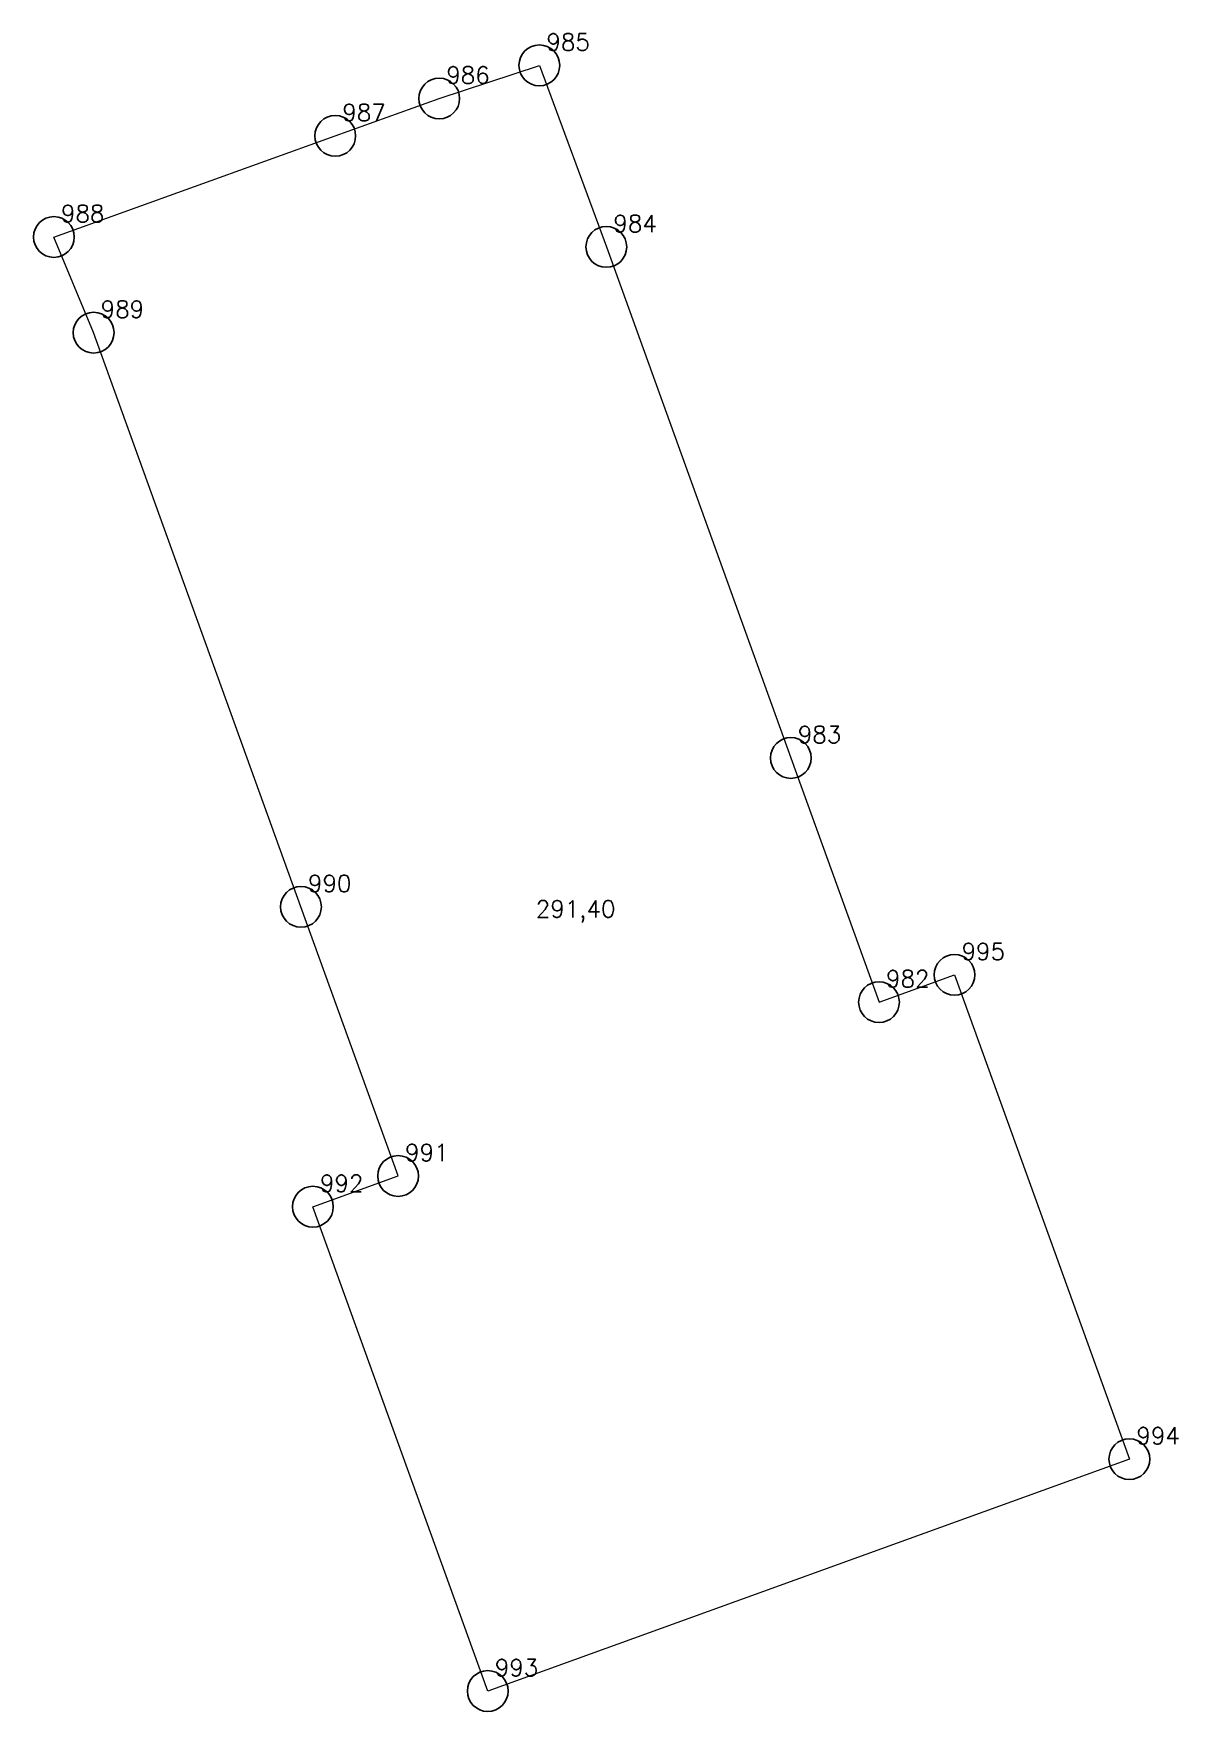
# Model space of a CAD drawing. Extents: x 1390459 to 1399082, y 355064 to 360767.
# Drawn here: x 1396280.04 to 1396301.1, y 359730.86 to 359761.7 of the extents above; entities that cross this region are included whole.
import ezdxf

# ---------------------------------------------------------------- set-up
doc = ezdxf.new("R2010")
doc.units = 0
doc.header["$PDMODE"] = 33
doc.header["$PDSIZE"] = 0.75
doc.layers.add('9 - ценная историческая застройка советский период', color=7, linetype='Continuous')
doc.styles.get("Standard").update_dxf_attribs({"font": 'simplex.shx'})

msp = doc.modelspace()

# ---------------------------------------------------------------- texts
at = {"layer": '9 - ценная историческая застройка советский период', "color": 7}
for s, p in [('985', (1396289.475, 359761.392)), ('986', (1396287.633, 359760.784)), ('987', (1396285.721, 359760.097)), ('988', (1396280.548, 359758.238)), ('984', (1396290.706, 359758.056)), ('989', (1396281.278, 359756.481)), ('983', (1396294.098, 359748.664)), ('990', (1396285.09, 359745.927)), ('291,40', (1396289.279, 359745.458)), ('995', (1396297.109, 359744.677)), ('982', (1396295.72, 359744.175)), ('991', (1396286.876, 359740.981)), ('992', (1396285.31, 359740.415)), ('994', (1396300.324, 359735.776)), ('993', (1396288.526, 359731.514))]:
    msp.add_text(s, height=0.3111, dxfattribs=at).set_placement(p)

# ---------------------------------------------------------------- linework, layer by layer
at = {"layer": '9 - ценная историческая застройка советский период', "color": 7, "lineweight": 20}
msp.add_lwpolyline([(1396295.591, 359743.901), (1396296.98, 359744.403), (1396300.195, 359735.502), (1396288.396, 359731.24), (1396285.181, 359740.141), (1396286.747, 359740.706), (1396284.961, 359745.653), (1396281.148, 359756.206), (1396280.418, 359757.964), (1396285.592, 359759.823), (1396287.504, 359760.51), (1396289.345, 359761.118), (1396290.577, 359757.782), (1396293.969, 359748.389), (1396295.591, 359743.901)], close=True, dxfattribs=at)
at = {"layer": '9 - ценная историческая застройка советский период'}
for p in [(1396289.345, 359761.118), (1396287.504, 359760.51), (1396285.592, 359759.823), (1396280.418, 359757.964), (1396290.577, 359757.782), (1396281.148, 359756.206), (1396293.969, 359748.389), (1396284.961, 359745.653), (1396296.98, 359744.403), (1396295.591, 359743.901), (1396286.747, 359740.706), (1396285.181, 359740.141), (1396300.195, 359735.502), (1396288.396, 359731.24)]:
    msp.add_point(p, dxfattribs=at)

msp.set_redraw_order([(e.dxf.handle, doc.entitydb.next_handle()) for e in msp.query("TEXT MTEXT ATTDEF DIMENSION ARC_DIMENSION")])  # texts and dimensions are drawn at this point

doc.saveas('drawing.dxf')
